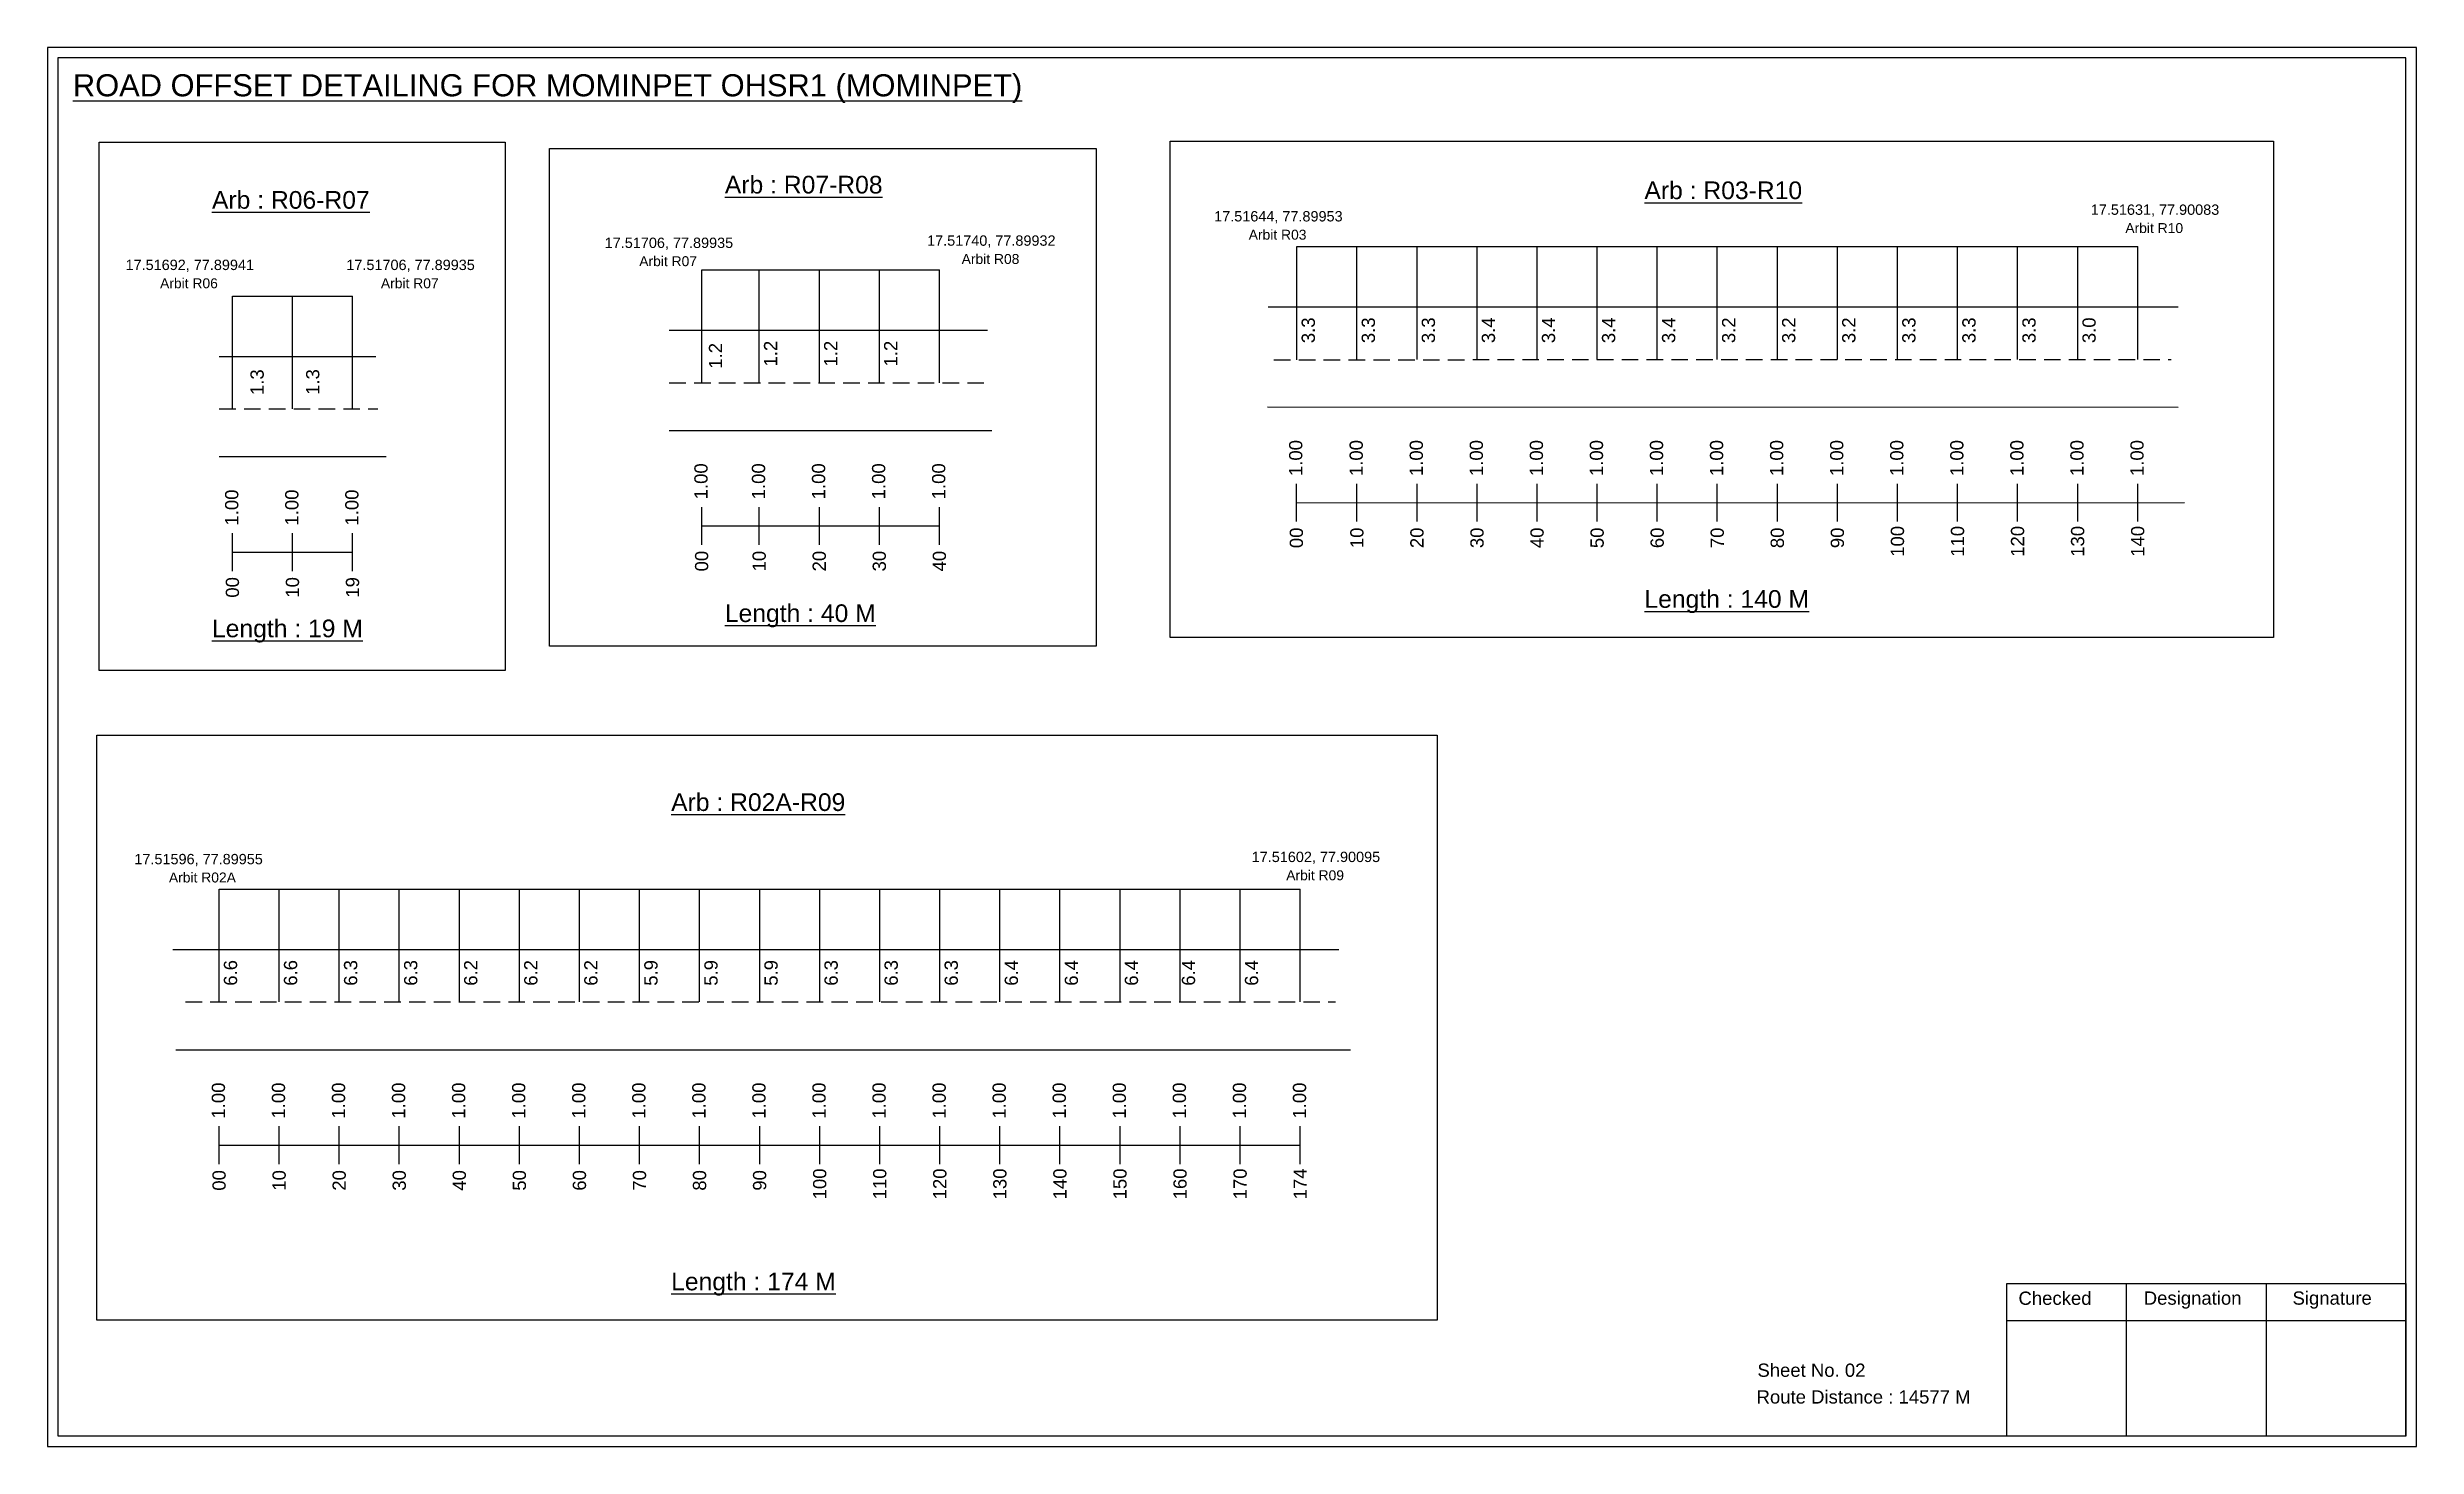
# Model space of a CAD drawing. Header units: inches. Extents: x 777 to 9331, y 1229 to 5049.
# Drawn here: x 3787 to 4323, y 1917 to 2234 of the extents above; entities that cross this region are included whole.
import ezdxf

# ---------------------------------------------------------------- set-up
doc = ezdxf.new("R2010")
doc.units = ezdxf.units.IN
doc.header["$MEASUREMENT"] = 0
doc.linetypes.add('DASHED2', pattern=[0.375, 0.25, -0.125])
doc.layers.add('PDF_Geometry', color=7, linetype='Continuous')
doc.layers.add('PDF_Text', color=5, linetype='Continuous')
doc.styles.add('PDF Arial', font='arial.ttf')
doc.styles.get("Standard").update_dxf_attribs({"font": 'arial.ttf'})

msp = doc.modelspace()

# ---------------------------------------------------------------- texts
at = {"color": 242, "true_color": 0xcd2027}
for s, height, p in [('%%UROAD OFFSET DETAILING FOR MOMINPET OHSR1 (MOMINPET)', 5, (3792.58, 2222.61)), ('%%UArb : R06-R07', 4, (3824.07, 2197.17)), ('%%UArb : R07-R08', 4, (3940.2, 2200.62)), ('%%UArb : R03-R10', 4, (4148.42, 2199.34)), ('%%ULength : 140 M', 4, (4148.42, 2106.84)), ('%%ULength : 19 M', 4, (3824.07, 2100.17)), ('%%ULength : 40 M', 4, (3940.2, 2103.62)), ('%%UArb : R02A-R09', 4, (3928.04, 2060.85)), ('%%ULength : 174 M', 4, (3928.04, 1952.35))]:
    msp.add_text(s, height=height, dxfattribs=at).set_placement(p)
at = {"color": 5}
for s, height, p in [('17.51644, 77.89953', 2.34, (4051, 2194.29)), ('17.51631, 77.90083', 2.34, (4249.5, 2195.79)), ('17.51706, 77.89935', 2.34, (3913, 2188.29)), ('17.51740, 77.89932', 2.34, (3986, 2188.79)), ('Arbit R03', 2.246, (4058.82, 2190.17)), ('Arbit R10', 2.246, (4257.32, 2191.67)), ('17.51692, 77.89941', 2.34, (3804.5, 2183.29)), ('17.51706, 77.89935', 2.34, (3854.5, 2183.29)), ('Arbit R07', 2.246, (3920.82, 2184.17)), ('Arbit R08', 2.246, (3993.82, 2184.67)), ('Arbit R06', 2.246, (3812.32, 2179.17)), ('Arbit R07', 2.246, (3862.32, 2179.17)), ('17.51596, 77.89955', 2.34, (3806.5, 2048.79)), ('17.51602, 77.90095', 2.34, (4059.5, 2049.29)), ('Arbit R02A', 2.246, (3814.32, 2044.67)), ('Arbit R09', 2.246, (4067.32, 2045.17))]:
    msp.add_text(s, height=height, dxfattribs=at).set_placement(p)
for s, p in [('3.3', (4073.8, 2166.74)), ('3.3', (4087.4, 2166.74)), ('3.3', (4101, 2166.74)), ('3.4', (4114.6, 2166.74)), ('3.4', (4128.2, 2166.74)), ('3.4', (4141.8, 2166.74)), ('3.4', (4155.4, 2166.74)), ('3.2', (4169, 2166.74)), ('3.2', (4182.6, 2166.74)), ('3.2', (4196.2, 2166.74)), ('3.3', (4209.8, 2166.74)), ('3.3', (4223.4, 2166.74)), ('3.3', (4237, 2166.74)), ('3.0', (4250.6, 2166.74)), ('1.2', (3939.59, 2160.96)), ('1.2', (3952.06, 2161.46)), ('1.2', (3965.66, 2161.46)), ('1.2', (3979.26, 2161.46)), ('1.3', (3835.79, 2155)), ('1.3', (3848.38, 2155.03)), ('6.6', (3829.76, 2021.29)), ('6.6', (3843.36, 2021.29)), ('6.3', (3856.96, 2021.29)), ('6.3', (3870.56, 2021.29)), ('6.2', (3884.16, 2021.29)), ('6.2', (3897.76, 2021.29)), ('6.2', (3911.36, 2021.29)), ('5.9', (3924.96, 2021.29)), ('5.9', (3938.56, 2021.29)), ('5.9', (3952.16, 2021.29)), ('6.3', (3965.76, 2021.29)), ('6.3', (3979.36, 2021.29)), ('6.3', (3992.96, 2021.29)), ('6.4', (4006.56, 2021.29)), ('6.4', (4020.16, 2021.29)), ('6.4', (4033.76, 2021.29)), ('6.4', (4046.68, 2021.29)), ('6.4', (4060.96, 2021.29))]:
    msp.add_text(s, height=3, rotation=90).set_placement(p)
at = {"color": 217, "true_color": 0x93278f}
for s, p in [('1.00', (4070.96, 2136.66)), ('1.00', (4084.66, 2136.66)), ('1.00', (4098.26, 2136.66)), ('1.00', (4111.86, 2136.66)), ('1.00', (4125.46, 2136.66)), ('1.00', (4139.06, 2136.66)), ('1.00', (4152.66, 2136.66)), ('1.00', (4166.26, 2136.66)), ('1.00', (4179.86, 2136.66)), ('1.00', (4193.46, 2136.66)), ('1.00', (4207.06, 2136.66)), ('1.00', (4220.66, 2136.66)), ('1.00', (4234.26, 2136.66)), ('1.00', (4247.86, 2136.66)), ('1.00', (4261.46, 2136.66)), ('1.00', (3936.29, 2131.39)), ('1.00', (3949.32, 2131.39)), ('1.00', (3962.92, 2131.39)), ('1.00', (3976.52, 2131.39)), ('1.00', (3990.12, 2131.39)), ('1.00', (3830.04, 2125.45)), ('1.00', (3843.64, 2125.45)), ('1.00', (3857.24, 2125.45)), ('00', (4071.11, 2120.34)), ('10', (4084.81, 2120.34)), ('20', (4098.41, 2120.34)), ('30', (4112.01, 2120.34)), ('40', (4125.61, 2120.34)), ('50', (4139.21, 2120.34)), ('60', (4152.81, 2120.34)), ('70', (4166.41, 2120.34)), ('80', (4180.01, 2120.34)), ('90', (4193.61, 2120.34)), ('100', (4207.21, 2118.38)), ('110', (4220.81, 2118.38)), ('120', (4234.41, 2118.38)), ('130', (4248.01, 2118.38)), ('140', (4261.61, 2118.38)), ('00', (3936.44, 2115.07)), ('10', (3949.47, 2115.07)), ('20', (3963.07, 2115.07)), ('30', (3976.67, 2115.07)), ('40', (3990.27, 2115.07)), ('00', (3830.19, 2109.13)), ('10', (3843.79, 2109.13)), ('19', (3857.39, 2109.13)), ('1.00', (3827.02, 1991.22)), ('1.00', (3840.62, 1991.22)), ('1.00', (3854.22, 1991.22)), ('1.00', (3867.82, 1991.22)), ('1.00', (3881.42, 1991.22)), ('1.00', (3895.02, 1991.22)), ('1.00', (3908.62, 1991.22)), ('1.00', (3922.22, 1991.22)), ('1.00', (3935.82, 1991.22)), ('1.00', (3949.42, 1991.22)), ('1.00', (3963.02, 1991.22)), ('1.00', (3976.62, 1991.22)), ('1.00', (3990.22, 1991.22)), ('1.00', (4003.82, 1991.22)), ('1.00', (4017.42, 1991.22)), ('1.00', (4031.02, 1991.22)), ('1.00', (4044.62, 1991.22)), ('1.00', (4058.22, 1991.22)), ('1.00', (4071.82, 1991.22)), ('100', (3963.17, 1972.94)), ('110', (3976.77, 1972.94)), ('120', (3990.37, 1972.94)), ('130', (4003.97, 1972.94)), ('140', (4017.57, 1972.94)), ('150', (4031.17, 1972.94)), ('160', (4044.77, 1972.94)), ('170', (4058.37, 1972.94)), ('174', (4071.97, 1972.94)), ('00', (3827.17, 1974.9)), ('10', (3840.77, 1974.9)), ('20', (3854.37, 1974.9)), ('30', (3867.97, 1974.9)), ('40', (3881.57, 1974.9)), ('50', (3895.17, 1974.9)), ('60', (3908.77, 1974.9)), ('70', (3922.37, 1974.9)), ('80', (3935.97, 1974.9)), ('90', (3949.57, 1974.9))]:
    msp.add_text(s, height=3, rotation=90, dxfattribs=at).set_placement(p)
for s, p in [('Sheet No. 02', (4174.01, 1932.77)), ('Route Distance : 14577 M', (4173.82, 1926.72))]:
    msp.add_text(s, height=3).set_placement(p)
at = {"layer": 'PDF_Text', "color": 7, "attachment_point": 7, "style": 'PDF Arial'}
for s, insert, char_height in [('Checked', (4233.12, 1949.02), 3.001), ('Designation', (4261.49, 1948.19), 3.0006), ('Signature', (4295.18, 1948.19), 3.001)]:
    msp.add_mtext(s, dxfattribs=dict(at, insert=insert, char_height=char_height))

# ---------------------------------------------------------------- linework, layer by layer
at = {"color": 5}
for p, q in [((4069.73, 2188.6), (4260.13, 2188.6)), ((3934.96, 2183.33), (3988.8, 2183.33)), ((3828.71, 2177.39), (3855.91, 2177.39)), ((3825.69, 2043.16), (4070.49, 2043.16))]:
    msp.add_line(p, q, dxfattribs=at)
for p, q in [((4069.73, 2162.99), (4069.73, 2188.6)), ((4083.33, 2163.06), (4083.33, 2188.6)), ((4096.93, 2163.06), (4096.93, 2188.6)), ((4110.53, 2163.06), (4110.53, 2188.6)), ((4124.13, 2163.06), (4124.13, 2188.6)), ((4137.73, 2163.06), (4137.73, 2188.6)), ((4151.33, 2163.06), (4151.33, 2188.6)), ((4164.93, 2163.06), (4164.93, 2188.6)), ((4178.53, 2163.06), (4178.53, 2188.6)), ((4192.13, 2163.06), (4192.13, 2188.6)), ((4205.73, 2163.06), (4205.73, 2188.6)), ((4219.33, 2163.06), (4219.33, 2188.6)), ((4232.93, 2163.06), (4232.93, 2188.6)), ((4246.53, 2163.06), (4246.53, 2188.6)), ((4260.13, 2163.06), (4260.13, 2188.6)), ((3934.96, 2157.79), (3934.96, 2183.33)), ((3948, 2157.79), (3948, 2183.33)), ((3961.6, 2157.79), (3961.6, 2183.33)), ((3975.2, 2157.79), (3975.2, 2183.33)), ((3988.8, 2157.79), (3988.8, 2183.33)), ((3828.71, 2151.86), (3828.71, 2177.39)), ((3842.31, 2151.86), (3842.31, 2177.39)), ((3855.91, 2151.86), (3855.91, 2177.39)), ((4063.19, 2174.94), (4269.29, 2174.95)), ((3927.62, 2169.67), (3999.65, 2169.67)), ((3825.71, 2163.74), (3861.14, 2163.74)), ((4063.09, 2152.33), (4269.25, 2152.23)), ((3927.62, 2146.99), (4000.65, 2146.99)), ((3825.71, 2141.05), (3863.53, 2141.05)), ((3825.69, 2017.62), (3825.69, 2043.16)), ((3839.29, 2017.62), (3839.29, 2043.16)), ((3852.89, 2017.62), (3852.89, 2043.16)), ((3866.49, 2017.62), (3866.49, 2043.16)), ((3880.09, 2017.62), (3880.09, 2043.16)), ((3893.69, 2017.62), (3893.69, 2043.16)), ((3907.29, 2017.62), (3907.29, 2043.16)), ((3920.89, 2017.62), (3920.89, 2043.16)), ((3934.49, 2017.62), (3934.49, 2043.16)), ((3948.09, 2017.62), (3948.09, 2043.16)), ((3961.69, 2017.62), (3961.69, 2043.16)), ((3975.29, 2017.62), (3975.29, 2043.16)), ((3988.89, 2017.62), (3988.89, 2043.16)), ((4002.49, 2017.62), (4002.49, 2043.16)), ((4016.09, 2017.62), (4016.09, 2043.16)), ((4029.69, 2017.62), (4029.69, 2043.16)), ((4043.29, 2017.62), (4043.29, 2043.16)), ((4056.89, 2017.62), (4056.89, 2043.16)), ((4070.49, 2017.62), (4070.49, 2043.16)), ((3815.19, 2029.5), (4079.23, 2029.5)), ((3815.87, 2006.82), (4081.85, 2006.82))]:
    msp.add_line(p, q)
at = {"linetype": 'DASHED2', "ltscale": 15}
for p, q in [((4064.54, 2162.99), (4267.72, 2163.06)), ((3927.62, 2157.79), (4000.15, 2157.79)), ((3825.71, 2151.86), (3861.62, 2151.86)), ((3818.07, 2017.62), (4078.5, 2017.62))]:
    msp.add_line(p, q, dxfattribs=at)
at = {"color": 217, "true_color": 0x93278f}
for p, q in [((4069.63, 2126.36), (4069.63, 2134.92)), ((4069.63, 2130.63), (4270.69, 2130.68)), ((4083.33, 2126.36), (4083.33, 2134.92)), ((4096.93, 2126.36), (4096.93, 2134.92)), ((4110.53, 2126.36), (4110.53, 2134.92)), ((4124.13, 2126.36), (4124.13, 2134.92)), ((4137.73, 2126.36), (4137.73, 2134.92)), ((4151.33, 2126.36), (4151.33, 2134.92)), ((4164.93, 2126.36), (4164.93, 2134.92)), ((4178.53, 2126.36), (4178.53, 2134.92)), ((4192.13, 2126.36), (4192.13, 2134.92)), ((4205.73, 2126.36), (4205.73, 2134.92)), ((4219.33, 2126.36), (4219.33, 2134.92)), ((4232.93, 2126.36), (4232.93, 2134.92)), ((4246.53, 2126.36), (4246.53, 2134.92)), ((4260.13, 2126.36), (4260.13, 2134.92)), ((3934.96, 2121.09), (3934.96, 2129.65)), ((3934.96, 2125.36), (3988.8, 2125.37)), ((3948, 2121.09), (3948, 2129.65)), ((3961.6, 2121.09), (3961.6, 2129.65)), ((3975.2, 2121.09), (3975.2, 2129.65)), ((3988.8, 2121.09), (3988.8, 2129.65)), ((3828.71, 2115.16), (3828.71, 2123.71)), ((3828.71, 2119.43), (3855.91, 2119.43)), ((3842.31, 2115.16), (3842.31, 2123.71)), ((3855.91, 2115.16), (3855.91, 2123.71)), ((3825.69, 1980.92), (3825.69, 1989.48)), ((3825.69, 1985.19), (4070.49, 1985.24)), ((3839.29, 1980.92), (3839.29, 1989.48)), ((3852.89, 1980.92), (3852.89, 1989.48)), ((3866.49, 1980.92), (3866.49, 1989.48)), ((3880.09, 1980.92), (3880.09, 1989.48)), ((3893.69, 1980.92), (3893.69, 1989.48)), ((3907.29, 1980.92), (3907.29, 1989.48)), ((3920.89, 1980.92), (3920.89, 1989.48)), ((3934.49, 1980.92), (3934.49, 1989.48)), ((3948.09, 1980.92), (3948.09, 1989.48)), ((3961.69, 1980.92), (3961.69, 1989.48)), ((3975.29, 1980.92), (3975.29, 1989.48)), ((3988.89, 1980.92), (3988.89, 1989.48)), ((4002.49, 1980.92), (4002.49, 1989.48)), ((4016.09, 1980.92), (4016.09, 1989.48)), ((4029.69, 1980.92), (4029.69, 1989.48)), ((4043.29, 1980.92), (4043.29, 1989.48)), ((4056.89, 1980.92), (4056.89, 1989.48)), ((4070.49, 1980.92), (4070.49, 1989.48))]:
    msp.add_line(p, q, dxfattribs=at)
for points in [[(3798.5, 2212.23), (3890.44, 2212.23), (3890.44, 2092.63), (3798.5, 2092.63)], [(3900.5, 2210.81), (4024.3, 2210.81), (4024.3, 2098.13), (3900.5, 2098.13)], [(4041, 2212.49), (4290.85, 2212.49), (4290.85, 2100.13), (4041, 2100.13)], [(3798, 2078), (4101.52, 2078), (4101.52, 1945.63), (3798, 1945.63)]]:
    msp.add_lwpolyline(points, close=True)
at = {"layer": 'PDF_Geometry'}
for points in [[(3786.8, 2233.69), (3786.8, 1916.98), (4323.27, 1916.98), (4323.27, 2233.69)], [(3789.13, 2231.36), (3789.13, 1919.4), (4320.85, 1919.4), (4320.85, 2231.36)]]:
    msp.add_lwpolyline(points, close=True, dxfattribs=at)
at = {"layer": 'PDF_Geometry', "color": 242, "true_color": 0xcc1f26}
msp.add_lwpolyline([(4320.85, 1919.3), (4230.51, 1919.3), (4230.51, 1953.91), (4320.85, 1953.91)], close=True, dxfattribs=at)
for points in [[(4257.49, 1953.91), (4257.49, 1919.3)], [(4289.22, 1953.91), (4289.22, 1919.3)], [(4230.51, 1945.54), (4320.85, 1945.54)]]:
    msp.add_lwpolyline(points, dxfattribs=at)

msp.set_redraw_order([(e.dxf.handle, doc.entitydb.next_handle()) for e in msp.query("TEXT MTEXT ATTDEF DIMENSION ARC_DIMENSION")])  # texts and dimensions are drawn at this point

doc.saveas('drawing.dxf')
